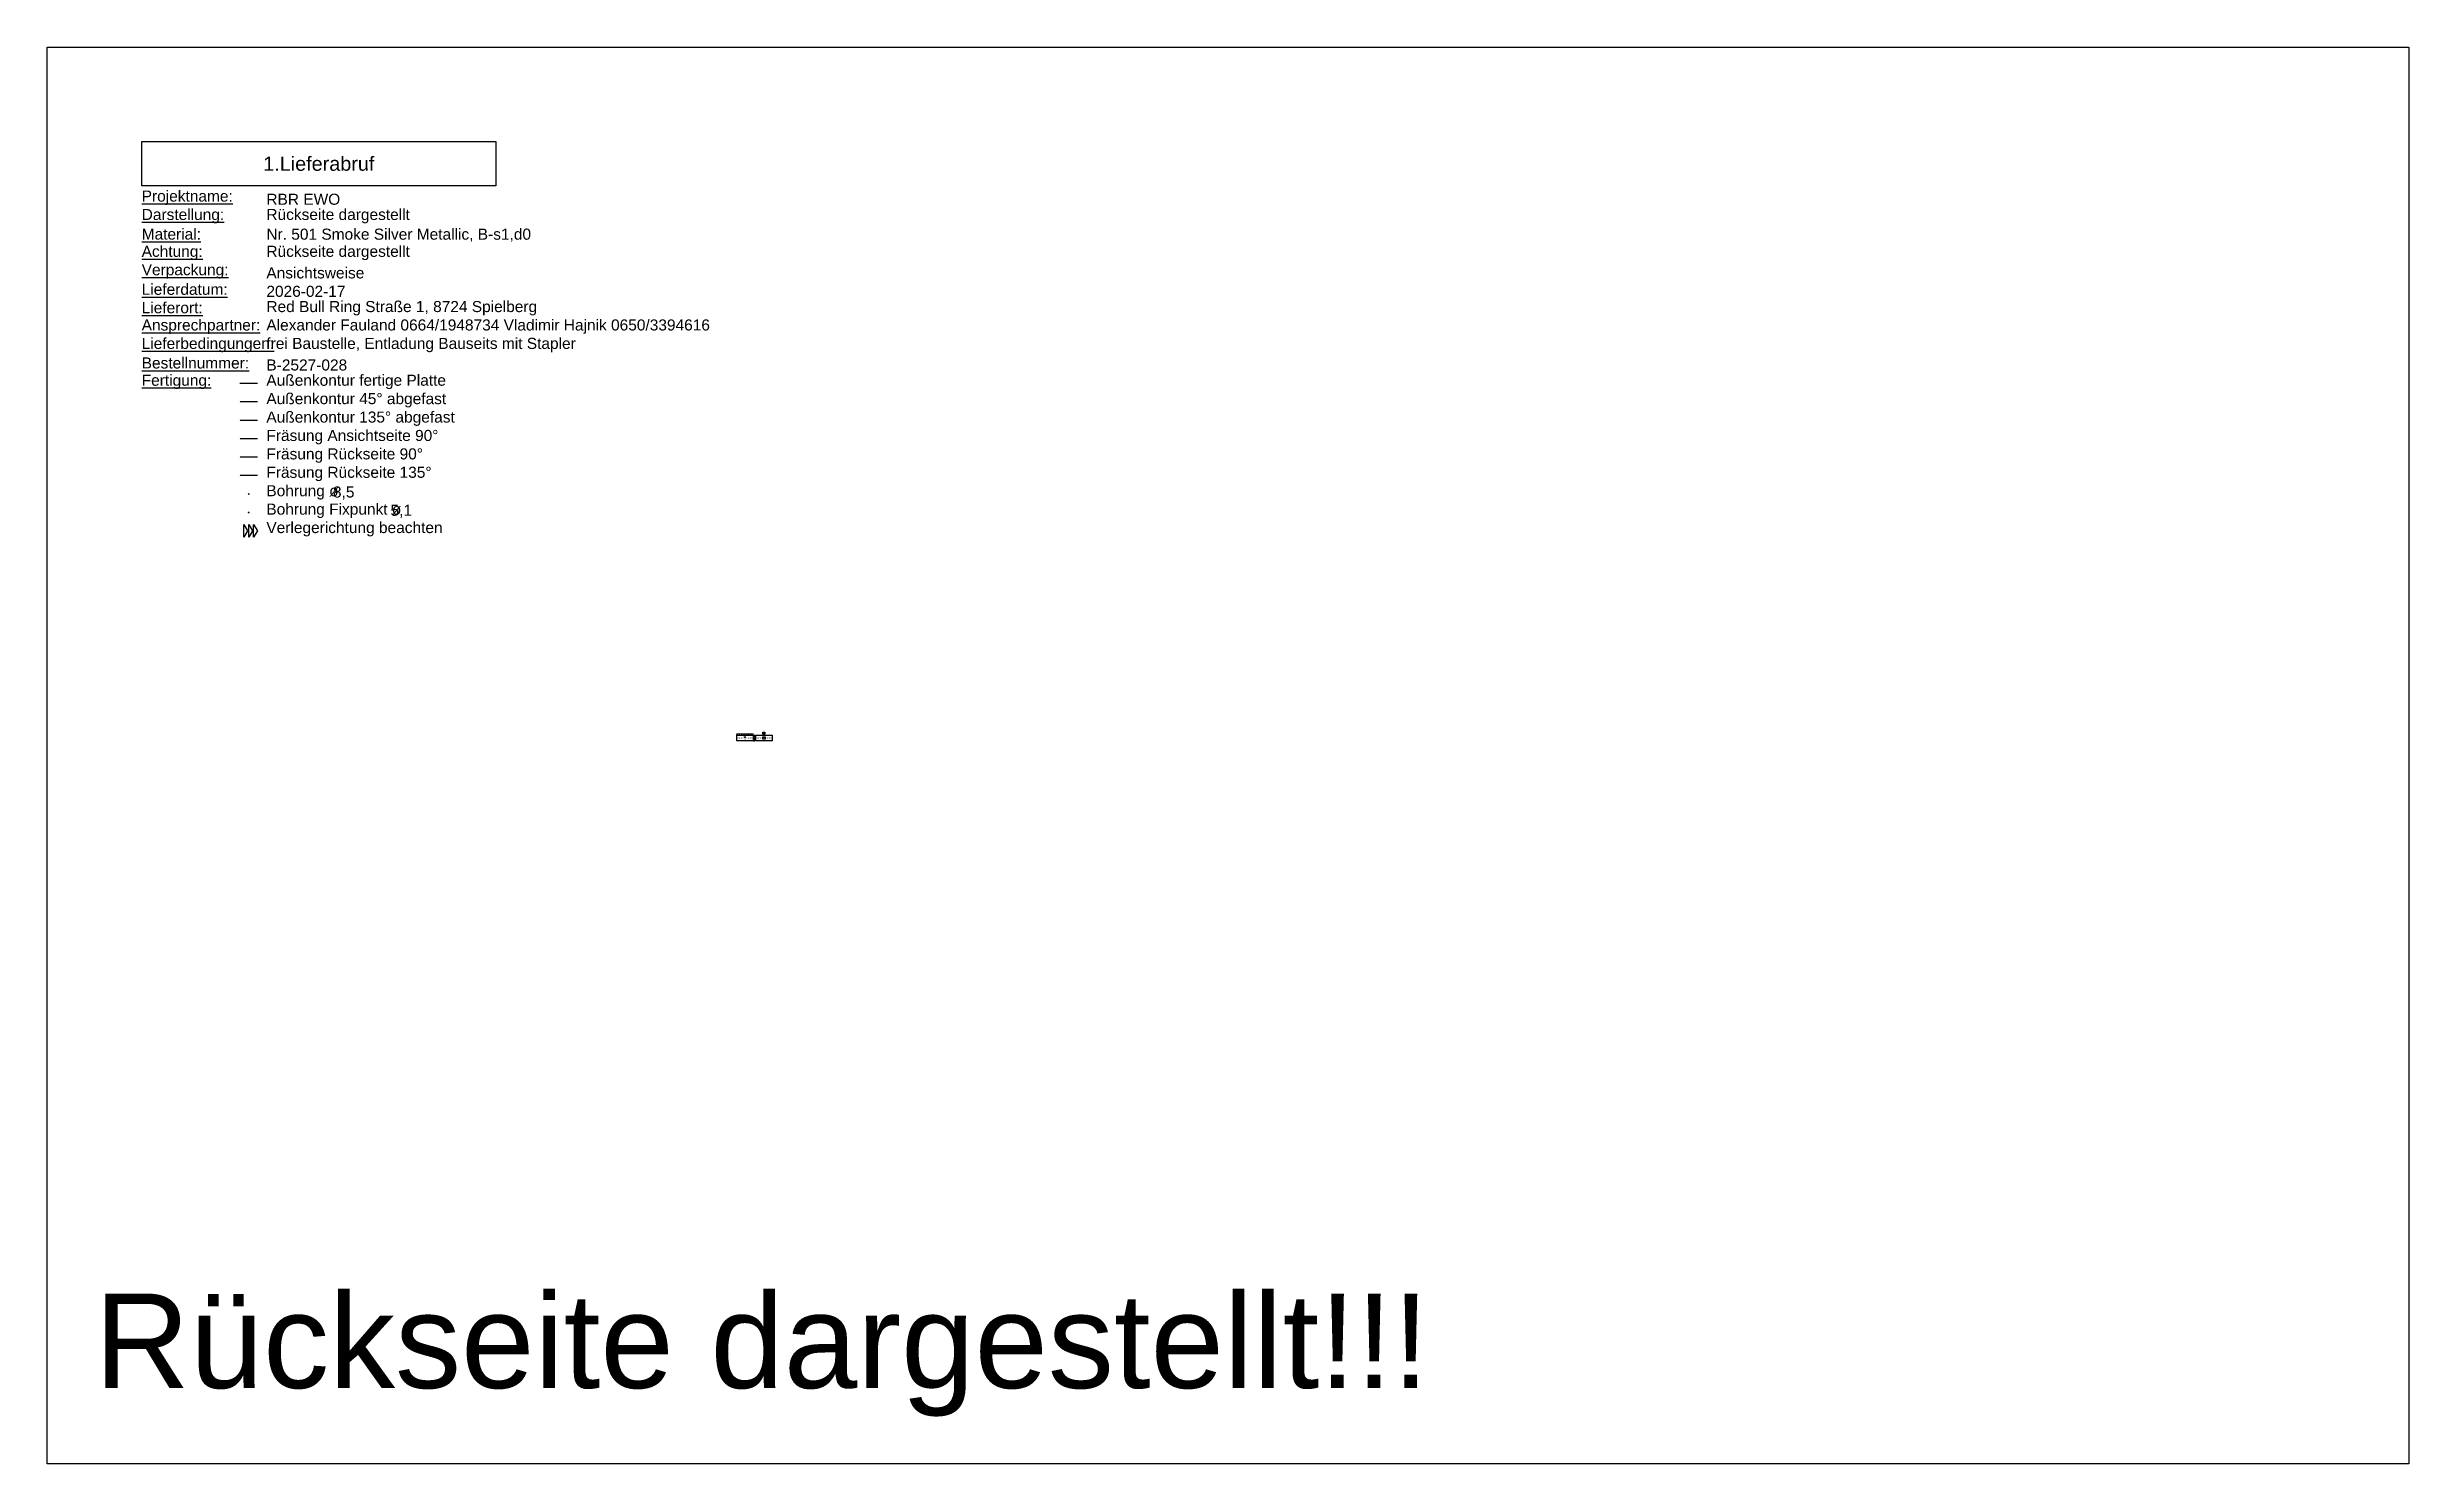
# Model space of a CAD drawing. Header units: millimetres. Extents: x 3800000 to 6300000, y 450000 to 1350000.
# Drawn here: x 5300000 to 5800000, y 450000 to 750000 of the extents above; entities that cross this region are included whole.
import ezdxf

# ---------------------------------------------------------------- set-up
doc = ezdxf.new("R2010")
doc.units = ezdxf.units.MM
doc.linetypes.add('Strichliert 5_2.5mm', pattern=[7.5, 5, -2.5])
doc.layers.get('0').update_dxf_attribs({"true_color": 0xffffff})
for name, color, linetype, true_color in [('ANSICHT 01 Planinhalt', 7, 'Continuous', 0xffffff), ('ANSICHT Paneel Verlegerichtung', 1, 'Continuous', 0xff0000), ('Bohr', 3, 'Continuous', 0x00ff00), ('FERTIGUNG 02 Bemassung Bohrung', 1, 'Continuous', 0xff0000), ('FERTIGUNG 02 Bemassung Geometrie', 212, 'Continuous', 0xcc00cc), ('FERTIGUNG 04 Außenkontur 135° abgefast', 216, 'Strichliert 5_2.5mm', 0x7f007f), ('FERTIGUNG 04 Außenkontur 45° abgefast', 6, 'Strichliert 5_2.5mm', 0xff00ff), ('FERTIGUNG 04 Fräsung Ansichtseite 90°', 1, 'Strichliert 5_2.5mm', 0xff0000), ('FERTIGUNG 04 Fräsung Rückseite 135°', 5, 'Strichliert 5_2.5mm', 0x0000ff), ('FERTIGUNG 04 Fräsung Rückseite 90°', 4, 'Strichliert 5_2.5mm', 0x00ffff), ('FERTIGUNG Verlegerichtung', 1, 'Continuous', 0xff0000), ('Inside', 160, 'Continuous', 0x3a3aff), ('Outside', 2, 'Continuous', 0xffff00), ('TXT', 7, 'Continuous', 0xffffff)]:
    doc.layers.add(name, color=color, linetype=linetype, true_color=true_color)
doc.styles.add('Arial Regular', font='arial.ttf')
doc.styles.add('ICC_M1_20', font='')
doc.styles.get('ICC_M1_20').set_extended_font_data('isocp2')
doc.dimstyles.new('ICC_M1_20', dxfattribs={"dimscale": 20, "dimtxt": 3.5, "dimasz": 3, "dimexe": 2, "dimexo": 1, "dimgap": 0.75, "dimtad": 1, "dimtoh": 1, "dimdec": 0, "dimzin": 4, "dimdsep": 46, "dimtxsty": 'ICC_M1_20', "dimcen": 2, "dimadec": 0, "dimazin": 1, "dimtfac": 1, "dimtdec": 4, "dimtix": 1, "dimtofl": 0, "dimtmove": 1, "dimatfit": 3, "dimfxl": 10, "dimfxlon": 1, "dimtfill": 1, "dimtfillclr": 256, "dimtolj": 1, "dimtzin": 1, "dimarcsym": 0})

msp = doc.modelspace()

# ---------------------------------------------------------------- texts
at = {"style": 'Arial Regular'}
for s, insert, char_height, width, attachment_point in [('1.Lieferabruf', (5357500, 725312.5, 0), 3000, 52173.913, 5), ('{\\fArial;\\LProjektname:}', (5320000, 716600), 2343.75, 42493.207, 7), ('{\\fArial;\\LDarstellung:}', (5320000, 712700), 2343.691, 38874.707, 7), ('RBR EWO', (5346400, 716600), 2343.75, 35589.334, 7), ('Rückseite dargestellt', (5346400, 712700), 2343.75, 65115.489, 7), ('{\\fArial;\\LMaterial:}', (5320000, 709230.4), 2343.691, 29092.343, 7), ('Nr. 501 Smoke Silver Metallic, B-s1,d0', (5346400, 708800), 2343.75, 115913.723, 7), ('{\\fArial;\\LAchtung:}', (5319995.2, 704900), 2343.691, 29856.59, 7), ('Rückseite dargestellt', (5346400, 704900), 2343.75, 65115.489, 7), ('{\\fArial;\\LVerpackung:}', (5320000, 701000), 2343.68, 40683.223, 7), ('{\\fArial;\\LLieferdatum:}', (5320000, 697530.4), 2343.68, 40301.101, 7), ('Ansichtsweise', (5346395.2, 701000), 2343.75, 45754.076, 7), ('{\\fArial;\\LLieferort:}', (5320000, 693630.4), 2343.68, 29805.492, 7), ('2026-02-17', (5346400, 697100), 2343.75, 37678.329, 7), ('Red Bull Ring Straße 1, 8724 Spielberg', (5346400, 693200), 2343.75, 118308.424, 7), ('{\\fArial;\\LAnsprechpartner:}', (5319995.2, 689300), 2343.68, 54082.957, 7), ('Alexander Fauland 0664/1948734 Vladimir Hajnik 0650/3394616', (5346395.2, 689300), 2343.75, 191168.478, 7), ('{\\fArial;\\LLieferbedingungen:}', (5320000, 685400), 2343.68, 59840.257, 7), ('frei Baustelle, Entladung Bauseits mit Stapler', (5346400, 685400), 2343.75, 135122.283, 7), ('{\\fArial;\\LBestellnummer:}', (5320000, 681930.4), 2343.68, 49370.122, 7), ('{\\fArial;\\LFertigung:}', (5320000, 677600), 2343.68, 33422.911, 7), ('B-2527-028', (5346400, 681500), 2343.75, 38442.595, 7), ('Verlegerichtung beachten', (5346400, 646400.1, 0), 2343.75, 78439.198, 7)]:
    msp.add_mtext(s, dxfattribs=dict(at, insert=insert, char_height=char_height, width=width, attachment_point=attachment_point))
at = {"layer": 'ANSICHT 01 Planinhalt', "color": 1, "true_color": 0xff0000, "insert": (5310000, 460000), "char_height": 20000, "width": 597608.696, "attachment_point": 7, "style": 'Arial Regular'}
msp.add_mtext('Rückseite dargestellt!!!', dxfattribs=at)
at = {"layer": 'Bohr', "char_height": 2343.75, "attachment_point": 7, "style": 'Arial Regular'}
for s, insert, width in [('Bohrung ø', (5346400, 654200), 34697.69), ('8,5', (5360494.1, 654200), 13502.038), ('Bohrung Fixpunkt ø', (5346400, 650300.1, 0), 61115.829), ('5,1', (5372673.5, 650322.9), 12559.443)]:
    msp.add_mtext(s, dxfattribs=dict(at, insert=insert, width=width))
at = {"layer": 'FERTIGUNG 04 Außenkontur 135° abgefast', "insert": (5346395.2, 669800), "char_height": 2343.75, "width": 83992.867, "attachment_point": 7, "style": 'Arial Regular'}
msp.add_mtext('Außenkontur 135° abgefast', dxfattribs=at)
at = {"layer": 'FERTIGUNG 04 Außenkontur 45° abgefast', "insert": (5346395.2, 673700), "char_height": 2343.75, "width": 80375.34, "attachment_point": 7, "style": 'Arial Regular'}
msp.add_mtext('Außenkontur 45° abgefast', dxfattribs=at)
at = {"layer": 'FERTIGUNG 04 Fräsung Ansichtseite 90°', "insert": (5346400, 665900), "char_height": 2343.75, "width": 76732.337, "attachment_point": 7, "style": 'Arial Regular'}
msp.add_mtext('Fräsung Ansichtseite 90°', dxfattribs=at)
at = {"layer": 'FERTIGUNG 04 Fräsung Rückseite 135°', "insert": (5346400, 658100), "char_height": 2343.75, "width": 73828.125, "attachment_point": 7, "style": 'Arial Regular'}
msp.add_mtext('Fräsung Rückseite 135°', dxfattribs=at)
at = {"layer": 'FERTIGUNG 04 Fräsung Rückseite 90°', "insert": (5346400, 662000), "char_height": 2343.75, "width": 70210.598, "attachment_point": 7, "style": 'Arial Regular'}
msp.add_mtext('Fräsung Rückseite 90°', dxfattribs=at)
at = {"layer": 'Outside', "insert": (5346395.2, 677600), "char_height": 2343.75, "width": 80095.109, "attachment_point": 7, "style": 'Arial Regular'}
msp.add_mtext('Außenkontur fertige Platte', dxfattribs=at)
at = {"layer": 'TXT', "char_height": 100, "attachment_point": 5, "style": 'Arial Regular'}
for s, insert, width in [('30 Stk.', (5447750, 603503.3), 1030.435), ('SU-06', (5447750, 603703.3), 964.13), ('SU-09-R', (5451750, 604703.3), 1266.304), ('SU-09', (5451750, 603703.3), 965.217), ('4 Stk.', (5451750, 604503.3), 883.696), ('4 Stk.', (5451750, 603503.3), 883.696)]:
    msp.add_mtext(s, dxfattribs=dict(at, insert=insert, width=width))

# ---------------------------------------------------------------- blocks, each defined once
blk = doc.blocks.new('*D300')
at = {"layer": 'FERTIGUNG 02 Bemassung Geometrie', "color": 0, "lineweight": -2}
for p, q in [((5449575, 604281.667), (5449815, 604281.667)), ((5449575, 603125), (5449815, 603125)), ((5449775, 604221.667), (5449775, 603185))]:
    blk.add_line(p, q, dxfattribs=at)
at = {"layer": 'FERTIGUNG 02 Bemassung Geometrie', "color": 0}
for points in [[(5449785, 604221.667), (5449765, 604221.667), (5449775, 604281.667)], [(5449765, 603185), (5449785, 603185), (5449775, 603125)]]:
    blk.add_solid(points, dxfattribs=at)
at = {"layer": 'FERTIGUNG 02 Bemassung Geometrie', "color": 0, "insert": (5449725, 603703.3335), "char_height": 70, "attachment_point": 5, "rotation": 90, "style": 'ICC_M1_20', "bg_fill": 3, "box_fill_scale": 1.1, "bg_fill_color": 9, "bg_fill_true_color": 13158600, "bg_fill_transparency": 0}
blk.add_mtext('\\A1;1157', dxfattribs=at)
at = {"layer": 'Defpoints', "color": 0}
for p in [(5449495, 604281.667), (5449495, 603125), (5449775, 603125)]:
    blk.add_point(p, dxfattribs=at)
blk = doc.blocks.new('*D301')
at = {"layer": 'FERTIGUNG 02 Bemassung Bohrung', "color": 0, "lineweight": -2}
for p, q in [((5449495, 603145), (5449675, 603145)), ((5449515, 603125), (5449675, 603125)), ((5449635, 603205), (5449635, 603265)), ((5449635, 603065), (5449635, 603005))]:
    blk.add_line(p, q, dxfattribs=at)
at = {"layer": 'FERTIGUNG 02 Bemassung Bohrung', "color": 0}
for points in [[(5449625, 603205), (5449645, 603205), (5449635, 603145)], [(5449645, 603065), (5449625, 603065), (5449635, 603125)]]:
    blk.add_solid(points, dxfattribs=at)
at = {"layer": 'FERTIGUNG 02 Bemassung Bohrung', "color": 0, "insert": (5449585, 603135), "char_height": 70, "attachment_point": 5, "rotation": 90, "style": 'ICC_M1_20', "bg_fill": 3, "box_fill_scale": 1.1, "bg_fill_color": 9, "bg_fill_true_color": 13158600, "bg_fill_transparency": 0}
blk.add_mtext('\\A1;20', dxfattribs=at)
at = {"layer": 'Defpoints', "color": 0}
for p in [(5449475, 603145), (5449495, 603125), (5449635, 603145)]:
    blk.add_point(p, dxfattribs=at)
blk = doc.blocks.new('*D302')
at = {"layer": 'FERTIGUNG 02 Bemassung Bohrung', "color": 0, "lineweight": -2}
for p, q in [((5449495, 603703), (5449675, 603703)), ((5449495, 603145), (5449675, 603145)), ((5449635, 603205), (5449635, 603643))]:
    blk.add_line(p, q, dxfattribs=at)
at = {"layer": 'FERTIGUNG 02 Bemassung Bohrung', "color": 0}
for points in [[(5449645, 603643), (5449625, 603643), (5449635, 603703)], [(5449625, 603205), (5449645, 603205), (5449635, 603145)]]:
    blk.add_solid(points, dxfattribs=at)
at = {"layer": 'FERTIGUNG 02 Bemassung Bohrung', "color": 0, "insert": (5449585, 603424), "char_height": 70, "attachment_point": 5, "rotation": 90, "style": 'ICC_M1_20', "bg_fill": 3, "box_fill_scale": 1.1, "bg_fill_color": 9, "bg_fill_true_color": 13158600, "bg_fill_transparency": 0}
blk.add_mtext('\\A1;558', dxfattribs=at)
at = {"layer": 'Defpoints', "color": 0}
for p in [(5449475, 603703), (5449475, 603145), (5449635, 603703)]:
    blk.add_point(p, dxfattribs=at)
blk = doc.blocks.new('*D303')
at = {"layer": 'FERTIGUNG 02 Bemassung Bohrung', "color": 0, "lineweight": -2}
for p, q in [((5449495, 604262), (5449675, 604262)), ((5449495, 603703), (5449675, 603703)), ((5449635, 603763), (5449635, 604202))]:
    blk.add_line(p, q, dxfattribs=at)
at = {"layer": 'FERTIGUNG 02 Bemassung Bohrung', "color": 0}
for points in [[(5449645, 604202), (5449625, 604202), (5449635, 604262)], [(5449625, 603763), (5449645, 603763), (5449635, 603703)]]:
    blk.add_solid(points, dxfattribs=at)
at = {"layer": 'FERTIGUNG 02 Bemassung Bohrung', "color": 0, "insert": (5449585, 603983), "char_height": 70, "attachment_point": 5, "rotation": 90, "style": 'ICC_M1_20', "bg_fill": 3, "box_fill_scale": 1.1, "bg_fill_color": 9, "bg_fill_true_color": 13158600, "bg_fill_transparency": 0}
blk.add_mtext('\\A1;558', dxfattribs=at)
at = {"layer": 'Defpoints', "color": 0}
for p in [(5449475, 604262), (5449475, 603703), (5449635, 604262)]:
    blk.add_point(p, dxfattribs=at)
blk = doc.blocks.new('*D304')
at = {"layer": 'FERTIGUNG 02 Bemassung Bohrung', "color": 0, "lineweight": -2}
for p, q in [((5449495, 604262), (5449675, 604262)), ((5449515, 604282), (5449675, 604282)), ((5449635, 604342), (5449635, 604402)), ((5449635, 604202), (5449635, 604142))]:
    blk.add_line(p, q, dxfattribs=at)
at = {"layer": 'FERTIGUNG 02 Bemassung Bohrung', "color": 0}
for points in [[(5449625, 604342), (5449645, 604342), (5449635, 604282)], [(5449645, 604202), (5449625, 604202), (5449635, 604262)]]:
    blk.add_solid(points, dxfattribs=at)
at = {"layer": 'FERTIGUNG 02 Bemassung Bohrung', "color": 0, "insert": (5449585, 604272), "char_height": 70, "attachment_point": 5, "rotation": 90, "style": 'ICC_M1_20', "bg_fill": 3, "box_fill_scale": 1.1, "bg_fill_color": 9, "bg_fill_true_color": 13158600, "bg_fill_transparency": 0}
blk.add_mtext('\\A1;20', dxfattribs=at)
at = {"layer": 'Defpoints', "color": 0}
for p in [(5449475, 604262), (5449495, 604282), (5449635, 604282)]:
    blk.add_point(p, dxfattribs=at)
blk = doc.blocks.new('A$C73220EE5')
at = {"layer": 'FERTIGUNG Verlegerichtung'}
for points in [[(116, -69), (-116, -69), (0, 0)], [(116, -162), (-116, -162), (0, -93)], [(116, -255), (-116, -255), (0, -185)]]:
    blk.add_lwpolyline(points, close=True, dxfattribs=at)
blk = doc.blocks.new('*D306')
at = {"layer": 'FERTIGUNG 02 Bemassung Geometrie', "color": 0, "lineweight": -2}
for p, q in [((5446005, 604361.667), (5446005, 604601.667)), ((5446065, 604561.667), (5449435, 604561.667)), ((5449495, 604361.667), (5449495, 604601.667))]:
    blk.add_line(p, q, dxfattribs=at)
at = {"layer": 'FERTIGUNG 02 Bemassung Geometrie', "color": 0}
for points in [[(5446065, 604571.667), (5446065, 604551.667), (5446005, 604561.667)], [(5449435, 604551.667), (5449435, 604571.667), (5449495, 604561.667)]]:
    blk.add_solid(points, dxfattribs=at)
at = {"layer": 'FERTIGUNG 02 Bemassung Geometrie', "color": 0, "insert": (5447750, 604611.667), "char_height": 70, "attachment_point": 5, "style": 'ICC_M1_20', "bg_fill": 3, "box_fill_scale": 1.1, "bg_fill_color": 9, "bg_fill_true_color": 13158600, "bg_fill_transparency": 0}
blk.add_mtext('\\A1;3490', dxfattribs=at)
at = {"layer": 'Defpoints', "color": 0}
for p in [(5446005, 604281.667), (5449495, 604561.667), (5449495, 604281.667)]:
    blk.add_point(p, dxfattribs=at)
blk = doc.blocks.new('*D307')
at = {"layer": 'FERTIGUNG 02 Bemassung Bohrung', "color": 0, "lineweight": -2}
for p, q in [((5448982, 604282), (5448982, 604462)), ((5449415, 604422), (5449042, 604422)), ((5449475, 604282), (5449475, 604462))]:
    blk.add_line(p, q, dxfattribs=at)
at = {"layer": 'FERTIGUNG 02 Bemassung Bohrung', "color": 0}
for points in [[(5449042, 604432), (5449042, 604412), (5448982, 604422)], [(5449415, 604412), (5449415, 604432), (5449475, 604422)]]:
    blk.add_solid(points, dxfattribs=at)
at = {"layer": 'FERTIGUNG 02 Bemassung Bohrung', "color": 0, "insert": (5449229, 604472), "char_height": 70, "attachment_point": 5, "style": 'ICC_M1_20', "bg_fill": 3, "box_fill_scale": 1.1, "bg_fill_color": 9, "bg_fill_true_color": 13158600, "bg_fill_transparency": 0}
blk.add_mtext('\\A1;493', dxfattribs=at)
at = {"layer": 'Defpoints', "color": 0}
for p in [(5448982, 604422), (5448982, 604262), (5449475, 604262)]:
    blk.add_point(p, dxfattribs=at)
blk = doc.blocks.new('*D308')
at = {"layer": 'FERTIGUNG 02 Bemassung Bohrung', "color": 0, "lineweight": -2}
for p, q in [((5448489, 604282), (5448489, 604462)), ((5448922, 604422), (5448549, 604422)), ((5448982, 604282), (5448982, 604462))]:
    blk.add_line(p, q, dxfattribs=at)
at = {"layer": 'FERTIGUNG 02 Bemassung Bohrung', "color": 0}
for points in [[(5448549, 604432), (5448549, 604412), (5448489, 604422)], [(5448922, 604412), (5448922, 604432), (5448982, 604422)]]:
    blk.add_solid(points, dxfattribs=at)
at = {"layer": 'FERTIGUNG 02 Bemassung Bohrung', "color": 0, "insert": (5448736, 604472), "char_height": 70, "attachment_point": 5, "style": 'ICC_M1_20', "bg_fill": 3, "box_fill_scale": 1.1, "bg_fill_color": 9, "bg_fill_true_color": 13158600, "bg_fill_transparency": 0}
blk.add_mtext('\\A1;493', dxfattribs=at)
at = {"layer": 'Defpoints', "color": 0}
for p in [(5448489, 604422), (5448489, 604262), (5448982, 604262)]:
    blk.add_point(p, dxfattribs=at)
blk = doc.blocks.new('*D309')
at = {"layer": 'FERTIGUNG 02 Bemassung Bohrung', "color": 0, "lineweight": -2}
for p, q in [((5447996, 604282), (5447996, 604462)), ((5448429, 604422), (5448056, 604422)), ((5448489, 604282), (5448489, 604462))]:
    blk.add_line(p, q, dxfattribs=at)
at = {"layer": 'FERTIGUNG 02 Bemassung Bohrung', "color": 0}
for points in [[(5448056, 604432), (5448056, 604412), (5447996, 604422)], [(5448429, 604412), (5448429, 604432), (5448489, 604422)]]:
    blk.add_solid(points, dxfattribs=at)
at = {"layer": 'FERTIGUNG 02 Bemassung Bohrung', "color": 0, "insert": (5448243, 604472), "char_height": 70, "attachment_point": 5, "style": 'ICC_M1_20', "bg_fill": 3, "box_fill_scale": 1.1, "bg_fill_color": 9, "bg_fill_true_color": 13158600, "bg_fill_transparency": 0}
blk.add_mtext('\\A1;493', dxfattribs=at)
at = {"layer": 'Defpoints', "color": 0}
for p in [(5447996, 604422), (5447996, 604262), (5448489, 604262)]:
    blk.add_point(p, dxfattribs=at)
blk = doc.blocks.new('*D310')
at = {"layer": 'FERTIGUNG 02 Bemassung Bohrung', "color": 0, "lineweight": -2}
for p, q in [((5447504, 604282), (5447504, 604462)), ((5447936, 604422), (5447564, 604422)), ((5447996, 604282), (5447996, 604462))]:
    blk.add_line(p, q, dxfattribs=at)
at = {"layer": 'FERTIGUNG 02 Bemassung Bohrung', "color": 0}
for points in [[(5447564, 604432), (5447564, 604412), (5447504, 604422)], [(5447936, 604412), (5447936, 604432), (5447996, 604422)]]:
    blk.add_solid(points, dxfattribs=at)
at = {"layer": 'FERTIGUNG 02 Bemassung Bohrung', "color": 0, "insert": (5447750, 604472), "char_height": 70, "attachment_point": 5, "style": 'ICC_M1_20', "bg_fill": 3, "box_fill_scale": 1.1, "bg_fill_color": 9, "bg_fill_true_color": 13158600, "bg_fill_transparency": 0}
blk.add_mtext('\\A1;493', dxfattribs=at)
at = {"layer": 'Defpoints', "color": 0}
for p in [(5447504, 604422), (5447504, 604262), (5447996, 604262)]:
    blk.add_point(p, dxfattribs=at)
blk = doc.blocks.new('*D311')
at = {"layer": 'FERTIGUNG 02 Bemassung Bohrung', "color": 0, "lineweight": -2}
for p, q in [((5447011, 604282), (5447011, 604462)), ((5447444, 604422), (5447071, 604422)), ((5447504, 604282), (5447504, 604462))]:
    blk.add_line(p, q, dxfattribs=at)
at = {"layer": 'FERTIGUNG 02 Bemassung Bohrung', "color": 0}
for points in [[(5447071, 604432), (5447071, 604412), (5447011, 604422)], [(5447444, 604412), (5447444, 604432), (5447504, 604422)]]:
    blk.add_solid(points, dxfattribs=at)
at = {"layer": 'FERTIGUNG 02 Bemassung Bohrung', "color": 0, "insert": (5447257, 604472), "char_height": 70, "attachment_point": 5, "style": 'ICC_M1_20', "bg_fill": 3, "box_fill_scale": 1.1, "bg_fill_color": 9, "bg_fill_true_color": 13158600, "bg_fill_transparency": 0}
blk.add_mtext('\\A1;493', dxfattribs=at)
at = {"layer": 'Defpoints', "color": 0}
for p in [(5447011, 604422), (5447011, 604262), (5447504, 604262)]:
    blk.add_point(p, dxfattribs=at)
blk = doc.blocks.new('*D312')
at = {"layer": 'FERTIGUNG 02 Bemassung Bohrung', "color": 0, "lineweight": -2}
for p, q in [((5446518, 604282), (5446518, 604462)), ((5446951, 604422), (5446578, 604422)), ((5447011, 604282), (5447011, 604462))]:
    blk.add_line(p, q, dxfattribs=at)
at = {"layer": 'FERTIGUNG 02 Bemassung Bohrung', "color": 0}
for points in [[(5446578, 604432), (5446578, 604412), (5446518, 604422)], [(5446951, 604412), (5446951, 604432), (5447011, 604422)]]:
    blk.add_solid(points, dxfattribs=at)
at = {"layer": 'FERTIGUNG 02 Bemassung Bohrung', "color": 0, "insert": (5446764, 604472), "char_height": 70, "attachment_point": 5, "style": 'ICC_M1_20', "bg_fill": 3, "box_fill_scale": 1.1, "bg_fill_color": 9, "bg_fill_true_color": 13158600, "bg_fill_transparency": 0}
blk.add_mtext('\\A1;493', dxfattribs=at)
at = {"layer": 'Defpoints', "color": 0}
for p in [(5446518, 604422), (5446518, 604262), (5447011, 604262)]:
    blk.add_point(p, dxfattribs=at)
blk = doc.blocks.new('*D313')
at = {"layer": 'FERTIGUNG 02 Bemassung Bohrung', "color": 0, "lineweight": -2}
for p, q in [((5446025, 604282), (5446025, 604462)), ((5446458, 604422), (5446085, 604422)), ((5446518, 604282), (5446518, 604462))]:
    blk.add_line(p, q, dxfattribs=at)
at = {"layer": 'FERTIGUNG 02 Bemassung Bohrung', "color": 0}
for points in [[(5446085, 604432), (5446085, 604412), (5446025, 604422)], [(5446458, 604412), (5446458, 604432), (5446518, 604422)]]:
    blk.add_solid(points, dxfattribs=at)
at = {"layer": 'FERTIGUNG 02 Bemassung Bohrung', "color": 0, "insert": (5446271, 604472), "char_height": 70, "attachment_point": 5, "style": 'ICC_M1_20', "bg_fill": 3, "box_fill_scale": 1.1, "bg_fill_color": 9, "bg_fill_true_color": 13158600, "bg_fill_transparency": 0}
blk.add_mtext('\\A1;493', dxfattribs=at)
at = {"layer": 'Defpoints', "color": 0}
for p in [(5446025, 604422), (5446025, 604262), (5446518, 604262)]:
    blk.add_point(p, dxfattribs=at)
blk = doc.blocks.new('*D314')
at = {"layer": 'FERTIGUNG 02 Bemassung Bohrung', "color": 0, "lineweight": -2}
for p, q in [((5445945, 604421.667), (5445885, 604421.667)), ((5446005, 604301.667), (5446005, 604461.667)), ((5446025, 604281.667), (5446025, 604461.667)), ((5446085, 604421.667), (5446145, 604421.667))]:
    blk.add_line(p, q, dxfattribs=at)
at = {"layer": 'FERTIGUNG 02 Bemassung Bohrung', "color": 0}
for points in [[(5445945, 604411.667), (5445945, 604431.667), (5446005, 604421.667)], [(5446085, 604431.667), (5446085, 604411.667), (5446025, 604421.667)]]:
    blk.add_solid(points, dxfattribs=at)
at = {"layer": 'FERTIGUNG 02 Bemassung Bohrung', "color": 0, "insert": (5446015, 604471.667), "char_height": 70, "attachment_point": 5, "style": 'ICC_M1_20', "bg_fill": 3, "box_fill_scale": 1.1, "bg_fill_color": 9, "bg_fill_true_color": 13158600, "bg_fill_transparency": 0}
blk.add_mtext('\\A1;20', dxfattribs=at)
at = {"layer": 'Defpoints', "color": 0}
for p in [(5446005, 604421.667), (5446005, 604281.667), (5446025, 604261.667)]:
    blk.add_point(p, dxfattribs=at)
blk = doc.blocks.new('*D315')
at = {"layer": 'FERTIGUNG 02 Bemassung Bohrung', "color": 0, "lineweight": -2}
for p, q in [((5449415, 604421.667), (5449355, 604421.667)), ((5449475, 604281.667), (5449475, 604461.667)), ((5449495, 604301.667), (5449495, 604461.667)), ((5449555, 604421.667), (5449615, 604421.667))]:
    blk.add_line(p, q, dxfattribs=at)
at = {"layer": 'FERTIGUNG 02 Bemassung Bohrung', "color": 0}
for points in [[(5449415, 604411.667), (5449415, 604431.667), (5449475, 604421.667)], [(5449555, 604431.667), (5449555, 604411.667), (5449495, 604421.667)]]:
    blk.add_solid(points, dxfattribs=at)
at = {"layer": 'FERTIGUNG 02 Bemassung Bohrung', "color": 0, "insert": (5449485, 604471.667), "char_height": 70, "attachment_point": 5, "style": 'ICC_M1_20', "bg_fill": 3, "box_fill_scale": 1.1, "bg_fill_color": 9, "bg_fill_true_color": 13158600, "bg_fill_transparency": 0}
blk.add_mtext('\\A1;20', dxfattribs=at)
at = {"layer": 'Defpoints', "color": 0}
for p in [(5449475, 604421.667), (5449475, 604261.667), (5449495, 604281.667)]:
    blk.add_point(p, dxfattribs=at)

# ---------------------------------------------------------------- linework, layer by layer
msp.add_lwpolyline([(5320000, 730000), (5395000, 730000), (5395000, 720625), (5320000, 720625)], close=True)
at = {"layer": 'ANSICHT Paneel Verlegerichtung'}
for points in [[(5447654.5, 603817.3), (5447654.5, 603990.9), (5447706.6, 603904.1)], [(5447724, 603817.3), (5447724, 603990.9), (5447776, 603904.1)], [(5447793.4, 603817.3), (5447793.4, 603990.9), (5447845.5, 603904.1)], [(5451654.5, 604817.3), (5451654.5, 604990.9), (5451706.6, 604904.1)], [(5451654.5, 603817.3), (5451654.5, 603990.9), (5451706.6, 603904.1)], [(5451724, 604817.3), (5451724, 604990.9), (5451776, 604904.1)], [(5451724, 603817.3), (5451724, 603990.9), (5451776, 603904.1)], [(5451793.4, 604817.3), (5451793.4, 604990.9), (5451845.5, 604904.1)], [(5451793.4, 603817.3), (5451793.4, 603990.9), (5451845.5, 603904.1)]]:
    msp.add_lwpolyline(points, close=True, dxfattribs=at)
at = {"layer": 'Bohr', "linetype": 'ByBlock', "lineweight": -2}
for centre, radius in [((5342650, 655371.9), 85), ((5342650, 651471.9, 0), 85), ((5446025, 604261.7), 4.25), ((5446025, 603703.3), 4.25), ((5446025, 603145), 4.25), ((5446517.9, 604261.7), 4.25), ((5446517.9, 603703.3), 4.25), ((5446517.9, 603145), 4.25), ((5447010.7, 604261.7), 4.25), ((5447010.7, 603703.3), 4.25), ((5447010.7, 603145), 4.25), ((5447503.6, 604261.7), 4.25), ((5447503.6, 603145), 4.25), ((5447503.6, 603703.3), 2.55), ((5447996.4, 604261.7), 4.25), ((5447996.4, 603145), 4.25), ((5447996.4, 603703.3), 2.55), ((5448489.3, 604261.7), 4.25), ((5448489.3, 603703.3), 4.25), ((5448489.3, 603145), 4.25), ((5448982.1, 604261.7), 4.25), ((5448982.1, 603703.3), 4.25), ((5448982.1, 603145), 4.25), ((5449475, 604261.7), 4.25), ((5449475, 603703.3), 4.25), ((5449475, 603145), 4.25), ((5450025, 604261.7), 4.25), ((5450025, 603703.3), 4.25), ((5450025, 603145), 4.25), ((5450517.9, 604261.7), 4.25), ((5450517.9, 603703.3), 4.25), ((5450517.9, 603145), 4.25), ((5451010.7, 604261.7), 4.25), ((5451010.7, 603703.3), 4.25), ((5451010.7, 603145), 4.25), ((5451503.6, 604261.7), 4.25), ((5451503.6, 603145), 4.25), ((5451503.6, 603703.3), 2.55), ((5451553.6, 604506.9), 4.25), ((5451553.6, 604899.8), 2.55), ((5451946.4, 604506.9), 4.25), ((5451946.4, 604899.8), 2.55), ((5451996.4, 604261.7), 4.25), ((5451996.4, 603145), 4.25), ((5451996.4, 603703.3), 2.55), ((5452489.3, 604261.7), 4.25), ((5452489.3, 603703.3), 4.25), ((5452489.3, 603145), 4.25), ((5452982.1, 604261.7), 4.25), ((5452982.1, 603703.3), 4.25), ((5452982.1, 603145), 4.25), ((5453475, 604261.7), 4.25), ((5453475, 603703.3), 4.25), ((5453475, 603145), 4.25)]:
    msp.add_circle(centre, radius, dxfattribs=at)
at = {"layer": 'FERTIGUNG 04 Außenkontur 135° abgefast'}
msp.add_line((5344525, 670971.9), (5340775, 670971.9), dxfattribs=at)
at = {"layer": 'FERTIGUNG 04 Außenkontur 45° abgefast'}
msp.add_line((5344525, 674871.9), (5340775, 674871.9), dxfattribs=at)
at = {"layer": 'FERTIGUNG 04 Fräsung Ansichtseite 90°'}
msp.add_line((5344525, 667071.9), (5340775, 667071.9), dxfattribs=at)
at = {"layer": 'FERTIGUNG 04 Fräsung Rückseite 135°'}
msp.add_line((5344525, 659271.9), (5340775, 659271.9), dxfattribs=at)
at = {"layer": 'FERTIGUNG 04 Fräsung Rückseite 90°'}
msp.add_line((5344525, 663171.9), (5340775, 663171.9), dxfattribs=at)
at = {"layer": 'Inside'}
msp.add_lwpolyline([(5451523.6, 603476.9), (5451523.6, 603929.8), (5451976.4, 603929.8), (5451976.4, 603476.9)], close=True, dxfattribs=at)
at = {"layer": 'Outside'}
msp.add_line((5344525, 678771.9), (5340775, 678771.9), dxfattribs=at)
at = {"layer": 'Outside', "linetype": 'ByBlock', "lineweight": -2}
for points in [[(5446005, 604281.7), (5449495, 604281.7), (5449495, 603125), (5446005, 603125)], [(5450005, 604281.7), (5453495, 604281.7), (5453495, 603125), (5450005, 603125)]]:
    msp.add_lwpolyline(points, close=True, dxfattribs=at)
at = {"layer": 'Outside'}
msp.add_lwpolyline([(5451533.6, 604486.9), (5451533.6, 604919.8), (5451966.4, 604919.8), (5451966.4, 604486.9)], close=True, dxfattribs=at)

# ---------------------------------------------------------------- block references
at = {"layer": 'FERTIGUNG Verlegerichtung', "extrusion": (5.45249e-07, 0.00010136, -1), "xscale": -11.34375000000008, "yscale": 11.3437500000001, "zscale": 11.34375000000004, "rotation": 90.00178510503738}
msp.add_blockref('A$C73220EE5', (-5344487.5, 647571.9, 68.6), dxfattribs=at)

msp.set_redraw_order([(e.dxf.handle, doc.entitydb.next_handle()) for e in msp.query("TEXT MTEXT ATTDEF DIMENSION ARC_DIMENSION")])  # texts and dimensions are drawn at this point

# ---------------------------------------------------------------- next in the draw order: dimensions: what is measured, and where the dimension line sits
at = {"layer": 'FERTIGUNG 02 Bemassung Geometrie'}
dim = msp.add_linear_dim(base=(5449775, 603125), p1=(5449495, 604281.7), p2=(5449495, 603125), angle=90, text='1157', dimstyle='ICC_M1_20', override={"dimscale": 20, "dimtih": 0, "dimtoh": 0, "dimlfac": 1, "dimzin": 1, "dimsah": 0, "dimtzin": 4}, dxfattribs=at)
dim.commit()
dim.dimension.update_dxf_attribs({"geometry": '*D300', "text_midpoint": (5449725, 603703.3)})

# ---------------------------------------------------------------- next in the draw order: dimensions: what is measured, and where the dimension line sits
at = {"layer": 'FERTIGUNG 02 Bemassung Bohrung'}
dim = msp.add_linear_dim(base=(5449635, 603145), p1=(5449495, 603125), p2=(5449475, 603145), angle=90, text='20', dimstyle='ICC_M1_20', override={"dimscale": 20, "dimtih": 0, "dimtoh": 0, "dimlfac": 1, "dimzin": 1, "dimsah": 0, "dimtzin": 4}, dxfattribs=at)
dim.commit()
dim.dimension.update_dxf_attribs({"geometry": '*D301', "text_midpoint": (5449585, 603135)})

# ---------------------------------------------------------------- next in the draw order: dimensions: what is measured, and where the dimension line sits
dim = msp.add_linear_dim(base=(5449635, 603703.3), p1=(5449475, 603145), p2=(5449475, 603703.3), angle=90, text='558', dimstyle='ICC_M1_20', override={"dimscale": 20, "dimtih": 0, "dimtoh": 0, "dimlfac": 1, "dimzin": 1, "dimsah": 0, "dimtzin": 4}, dxfattribs=at)
dim.commit()
dim.dimension.update_dxf_attribs({"geometry": '*D302', "text_midpoint": (5449585, 603424.2)})

# ---------------------------------------------------------------- next in the draw order: dimensions: what is measured, and where the dimension line sits
dim = msp.add_linear_dim(base=(5449635, 604261.7), p1=(5449475, 603703.3), p2=(5449475, 604261.7), angle=90, text='558', dimstyle='ICC_M1_20', override={"dimscale": 20, "dimtih": 0, "dimtoh": 0, "dimlfac": 1, "dimzin": 1, "dimsah": 0, "dimtzin": 4}, dxfattribs=at)
dim.commit()
dim.dimension.update_dxf_attribs({"geometry": '*D303', "text_midpoint": (5449585, 603982.5)})

# ---------------------------------------------------------------- next in the draw order: dimensions: what is measured, and where the dimension line sits
dim = msp.add_linear_dim(base=(5449635, 604281.7), p1=(5449475, 604261.7), p2=(5449495, 604281.7), angle=90, text='20', dimstyle='ICC_M1_20', override={"dimscale": 20, "dimtih": 0, "dimtoh": 0, "dimlfac": 1, "dimzin": 1, "dimsah": 0, "dimtzin": 4}, dxfattribs=at)
dim.commit()
dim.dimension.update_dxf_attribs({"geometry": '*D304', "text_midpoint": (5449585, 604271.7)})

# ---------------------------------------------------------------- next in the draw order: linework, layer by layer
at = {"layer": 'ANSICHT 01 Planinhalt'}
msp.add_lwpolyline([(5300000, 750000), (5800000, 750000), (5800000, 450000), (5300000, 450000)], close=True, dxfattribs=at)

# ---------------------------------------------------------------- next in the draw order: dimensions: what is measured, and where the dimension line sits
at = {"layer": 'FERTIGUNG 02 Bemassung Geometrie'}
dim = msp.add_linear_dim(base=(5449495, 604561.7), p1=(5446005, 604281.7), p2=(5449495, 604281.7), text='3490', dimstyle='ICC_M1_20', override={"dimscale": 20, "dimtih": 0, "dimtoh": 0, "dimlfac": 1, "dimzin": 1, "dimsah": 0, "dimtzin": 4}, dxfattribs=at)
dim.commit()
dim.dimension.update_dxf_attribs({"geometry": '*D306', "text_midpoint": (5447750, 604611.7)})

# ---------------------------------------------------------------- next in the draw order: dimensions: what is measured, and where the dimension line sits
at = {"layer": 'FERTIGUNG 02 Bemassung Bohrung'}
dim = msp.add_linear_dim(base=(5448982.1, 604421.7), p1=(5449475, 604261.7), p2=(5448982.1, 604261.7), text='493', dimstyle='ICC_M1_20', override={"dimscale": 20, "dimtih": 0, "dimtoh": 0, "dimlfac": 1, "dimzin": 1, "dimsah": 0, "dimtzin": 4}, dxfattribs=at)
dim.commit()
dim.dimension.update_dxf_attribs({"geometry": '*D307', "text_midpoint": (5449228.6, 604471.7)})

# ---------------------------------------------------------------- next in the draw order: dimensions: what is measured, and where the dimension line sits
dim = msp.add_linear_dim(base=(5448489.3, 604421.7), p1=(5448982.1, 604261.7), p2=(5448489.3, 604261.7), text='493', dimstyle='ICC_M1_20', override={"dimscale": 20, "dimtih": 0, "dimtoh": 0, "dimlfac": 1, "dimzin": 1, "dimsah": 0, "dimtzin": 4}, dxfattribs=at)
dim.commit()
dim.dimension.update_dxf_attribs({"geometry": '*D308', "text_midpoint": (5448735.7, 604471.7)})

# ---------------------------------------------------------------- next in the draw order: dimensions: what is measured, and where the dimension line sits
dim = msp.add_linear_dim(base=(5447996.4, 604421.7), p1=(5448489.3, 604261.7), p2=(5447996.4, 604261.7), text='493', dimstyle='ICC_M1_20', override={"dimscale": 20, "dimtih": 0, "dimtoh": 0, "dimlfac": 1, "dimzin": 1, "dimsah": 0, "dimtzin": 4}, dxfattribs=at)
dim.commit()
dim.dimension.update_dxf_attribs({"geometry": '*D309', "text_midpoint": (5448242.9, 604471.7)})

# ---------------------------------------------------------------- next in the draw order: dimensions: what is measured, and where the dimension line sits
dim = msp.add_linear_dim(base=(5447503.6, 604421.7), p1=(5447996.4, 604261.7), p2=(5447503.6, 604261.7), text='493', dimstyle='ICC_M1_20', override={"dimscale": 20, "dimtih": 0, "dimtoh": 0, "dimlfac": 1, "dimzin": 1, "dimsah": 0, "dimtzin": 4}, dxfattribs=at)
dim.commit()
dim.dimension.update_dxf_attribs({"geometry": '*D310', "text_midpoint": (5447750, 604471.7)})

# ---------------------------------------------------------------- next in the draw order: dimensions: what is measured, and where the dimension line sits
dim = msp.add_linear_dim(base=(5447010.7, 604421.7), p1=(5447503.6, 604261.7), p2=(5447010.7, 604261.7), text='493', dimstyle='ICC_M1_20', override={"dimscale": 20, "dimtih": 0, "dimtoh": 0, "dimlfac": 1, "dimzin": 1, "dimsah": 0, "dimtzin": 4}, dxfattribs=at)
dim.commit()
dim.dimension.update_dxf_attribs({"geometry": '*D311', "text_midpoint": (5447257.1, 604471.7)})

# ---------------------------------------------------------------- next in the draw order: dimensions: what is measured, and where the dimension line sits
dim = msp.add_linear_dim(base=(5446517.9, 604421.7), p1=(5447010.7, 604261.7), p2=(5446517.9, 604261.7), text='493', dimstyle='ICC_M1_20', override={"dimscale": 20, "dimtih": 0, "dimtoh": 0, "dimlfac": 1, "dimzin": 1, "dimsah": 0, "dimtzin": 4}, dxfattribs=at)
dim.commit()
dim.dimension.update_dxf_attribs({"geometry": '*D312', "text_midpoint": (5446764.3, 604471.7)})

# ---------------------------------------------------------------- next in the draw order: dimensions: what is measured, and where the dimension line sits
for base, p1, p2, text, picture, middle in [((5446025, 604421.7), (5446517.9, 604261.7), (5446025, 604261.7), '493', '*D313', (5446271.4, 604471.7)), ((5449475, 604421.7), (5449495, 604281.7), (5449475, 604261.7), '20', '*D315', (5449485, 604471.7))]:
    dim = msp.add_linear_dim(base=base, p1=p1, p2=p2, text=text, dimstyle='ICC_M1_20', override={"dimscale": 20, "dimtih": 0, "dimtoh": 0, "dimlfac": 1, "dimzin": 1, "dimsah": 0, "dimtzin": 4}, dxfattribs=at)
    dim.commit()
    dim.dimension.update_dxf_attribs({"geometry": picture, "text_midpoint": middle})

# ---------------------------------------------------------------- next in the draw order: dimensions: what is measured, and where the dimension line sits
dim = msp.add_linear_dim(base=(5446005, 604421.7), p1=(5446025, 604261.7), p2=(5446005, 604281.7), text='20', dimstyle='ICC_M1_20', override={"dimscale": 20, "dimtih": 0, "dimtoh": 0, "dimlfac": 1, "dimzin": 1, "dimsah": 0, "dimtzin": 4}, dxfattribs=at)
dim.commit()
dim.dimension.update_dxf_attribs({"geometry": '*D314', "text_midpoint": (5446015, 604471.7)})

doc.saveas('drawing.dxf')
